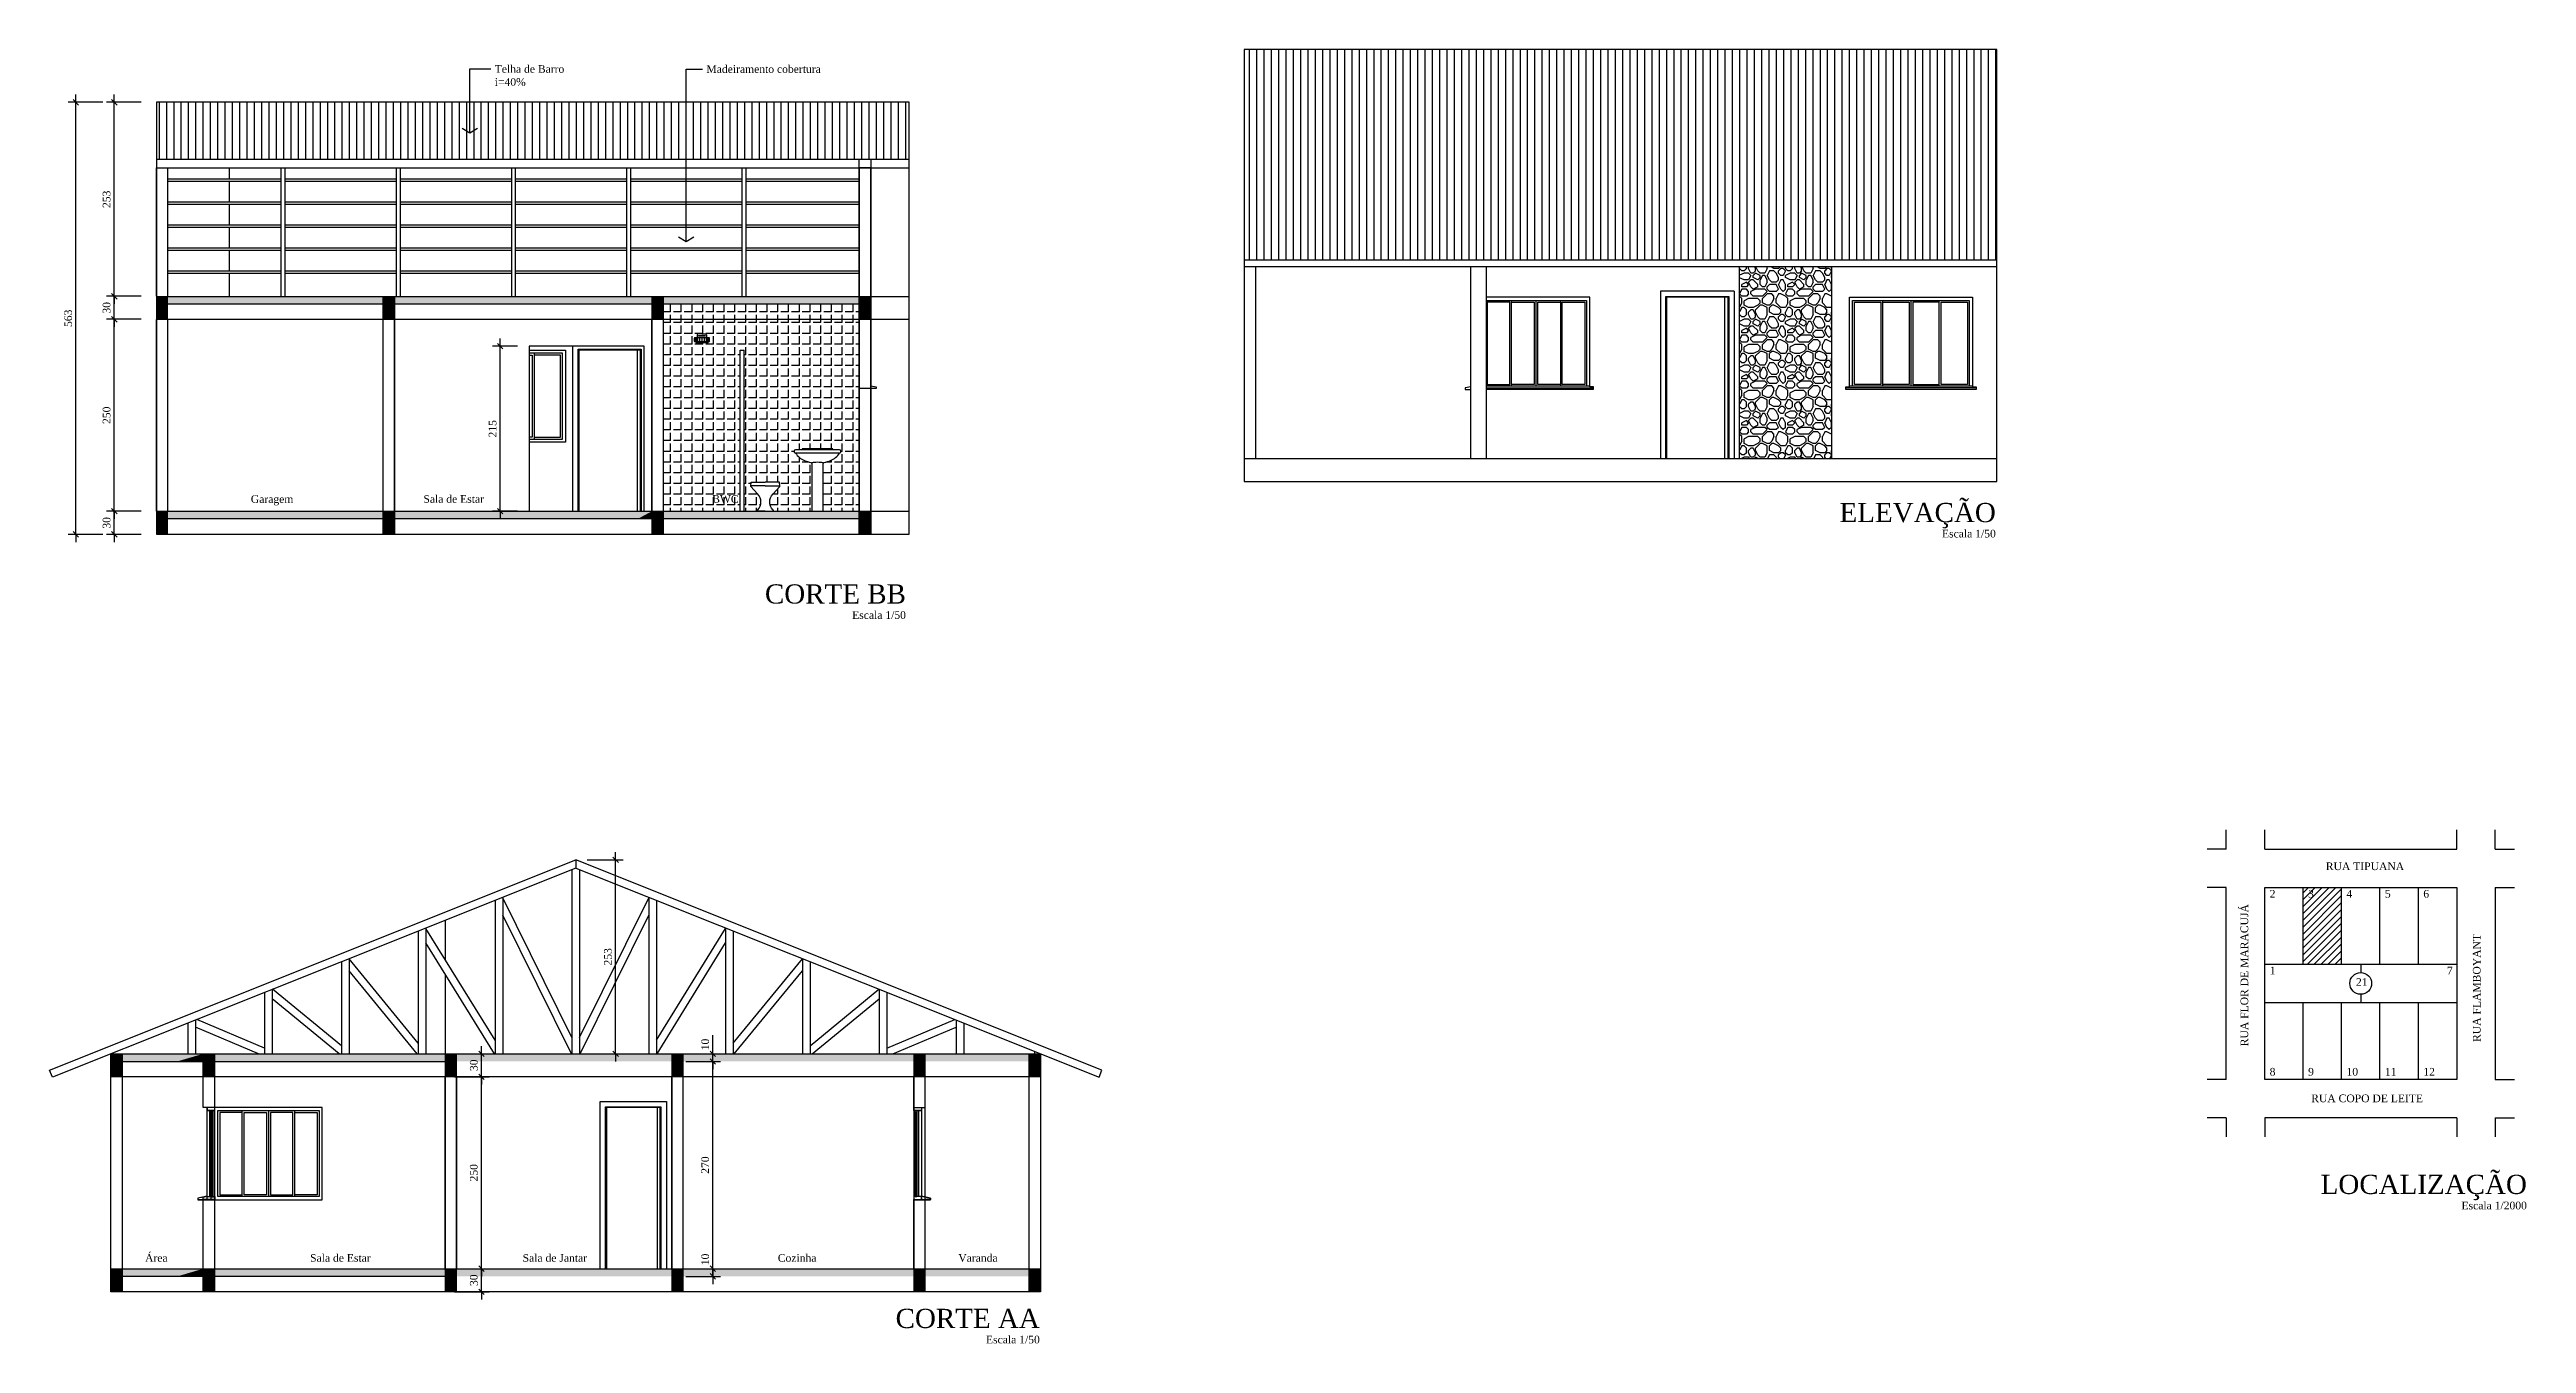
# Model space of a CAD drawing. Extents: x -3950 to 2084, y 1379 to 9369.
# Drawn here: x -3950 to -725, y 7683 to 9369 of the extents above; entities that cross this region are included whole.
import ezdxf
from ezdxf.enums import TextEntityAlignment as Align

# ---------------------------------------------------------------- set-up
doc = ezdxf.new("R2010")
doc.units = 0
doc.header["$LTSCALE"] = 35
doc.layers.get('0').update_dxf_attribs({"linetype": 'CONTINUOUS'})
doc.layers.get('DEFPOINTS').update_dxf_attribs({"linetype": 'CONTINUOUS'})
for name, color, linetype in [('COTA', 13, 'CONTINUOUS'), ('EQUIP', 7, 'CONTINUOUS'), ('EQUIP_I', 13, 'CONTINUOUS'), ('ESPEC', 2, 'CONTINUOUS'), ('ESQUADRIA', 2, 'CONTINUOUS'), ('ESTRUT', 12, 'CONTINUOUS'), ('LINVISTA', 13, 'CONTINUOUS'), ('PAREDE', 6, 'CONTINUOUS'), ('REG60-100', 7, 'CONTINUOUS')]:
    doc.layers.add(name, color=color, linetype=linetype)
doc.styles.add('REGUA200', font='times.ttf')
doc.styles.add('REGUA80', font='times.ttf')
doc.dimstyles.get("Standard").update_dxf_attribs({"dimscale": 5, "dimtxt": 2, "dimasz": 0.01, "dimexe": 2, "dimexo": 3, "dimgap": 0.98, "dimtad": 1, "dimrnd": 0.5, "dimdsep": 46, "dimlunit": 6, "dimtxsty": 'REGUA80', "dimcen": 4, "dimdle": 4, "dimclrt": 2, "dimaunit": 1, "dimadec": 0, "dimazin": 0, "dimtfac": 1, "dimtdec": 4, "dimtofl": 0, "dimtmove": 0, "dimatfit": 3, "dimfxl": 1, "dimtolj": 1, "dimtzin": 0, "dimarcsym": 0})
pattern_1 = [(90, (-6549.924, 4556.729), (-9.525, 6e-16), [])]

msp = doc.modelspace()

# ---------------------------------------------------------------- texts
at = {"layer": 'ESPEC', "style": 'REGUA80'}
for s, p in [('Telha de Barro', (-3370.173, 9343.588)), ('i=40%', (-3370.173, 9326.609)), ('Madeiramento cobertura', (-3094.591, 9343.512))]:
    msp.add_text(s, height=10, dxfattribs=at).set_placement(p, align=Align.MIDDLE_LEFT)
at = {"layer": 'REG60-100', "style": 'REGUA80'}
for s, p in [('Garagem', (-3687.697, 8778.352)), ('Sala de Estar', (-3463.029, 8778.463)), ('BWC', (-3087.119, 8778.463)), ('RUA TIPUANA', (-986.512, 8300.006)), ('2', (-1059.625, 8264.214)), ('3', (-1009.625, 8264.214)), ('4', (-959.625, 8264.214)), ('5', (-909.625, 8264.214)), ('6', (-859.625, 8264.214)), ('1', (-1059.625, 8164.214)), ('7', (-828.757, 8164.214)), ('8', (-1059.625, 8032.379)), ('9', (-1009.625, 8032.379)), ('10', (-959.625, 8032.379)), ('11', (-909.625, 8032.379)), ('12', (-859.625, 8032.379)), ('RUA COPO DE LEITE', (-1005.558, 7997.706)), ('Área', (-3825.336, 7789.833)), ('Sala de Estar', (-3610.488, 7789.833)), ('Sala de Jantar', (-3333.848, 7789.833)), ('Cozinha', (-3001.653, 7789.833)), ('Varanda', (-2766.675, 7789.833))]:
    msp.add_text(s, height=10, dxfattribs=at).set_placement(p)
for s, p in [('RUA FLOR DE MARACUJÁ', (-1087.592, 8070.602)), ('RUA FLAMBOYANT', (-785.109, 8076.195))]:
    msp.add_text(s, height=10, rotation=90, dxfattribs=at).set_placement(p)
at = {"layer": 'REG60-100', "color": 6, "style": 'REGUA80'}
msp.add_text('21', height=10, dxfattribs=at).set_placement((-947.312, 8149.29))

# ---------------------------------------------------------------- blocks, each defined once
blk = doc.blocks.new('TITUL3')
at = {"color": 6, "style": 'REGUA200', "width": 1.4}
blk.add_attdef('TITULO', text='', height=5, dxfattribs=at).set_placement((0, 0), align=Align.RIGHT)
at = {"color": 0, "style": 'REGUA80', "width": 1.4}
blk.add_attdef('ESCALA', text='', height=2, dxfattribs=at).set_placement((0, -4), align=Align.RIGHT)
blk = doc.blocks.new('COTATR')
at = {"color": 6}
blk.add_line((-71, -71), (71, 71), dxfattribs=at)
at = {"color": 0, "linetype": 'ByBlock'}
blk.add_line((0, 0), (200, 0), dxfattribs=at)
blk = doc.blocks.new('*D72')
at = {"color": 0, "linetype": 'ByBlock'}
for p, q in [((-3086.2, 7780.8), (-3086.2, 7805.1)), ((-3121.2, 7780.8), (-3076.2, 7780.8)), ((-3121.2, 7770.8), (-3076.2, 7770.8)), ((-3086.2, 7770.8), (-3086.2, 7780.7))]:
    blk.add_line(p, q, dxfattribs=at)
at = {"layer": 'DEFPOINTS', "color": 0, "linetype": 'ByBlock'}
for p in [(-3136.2, 7780.8), (-3136.2, 7770.8), (-3086.2, 7780.8)]:
    blk.add_point(p, dxfattribs=at)
at = {"color": 0, "linetype": 'ByBlock', "xscale": 0.05, "yscale": 0.05, "zscale": 0.05}
for p, rotation in [((-3086.2, 7780.8), 90), ((-3086.2, 7770.8), 270)]:
    blk.add_blockref('COTATR', p, dxfattribs=dict(at, rotation=rotation))
at = {"color": 2, "linetype": 'ByBlock', "insert": (-3096.2, 7792.9), "char_height": 10, "attachment_point": 5, "rotation": 90, "style": 'REGUA80'}
blk.add_mtext('\\A1;10', dxfattribs=at)
blk = doc.blocks.new('*D73')
at = {"color": 0, "linetype": 'ByBlock'}
for p, q in [((-3121.2, 8050.8), (-3076.2, 8050.8)), ((-3086.2, 7780.8), (-3086.2, 8050.7)), ((-3121.2, 7780.8), (-3076.2, 7780.8))]:
    blk.add_line(p, q, dxfattribs=at)
at = {"layer": 'DEFPOINTS', "color": 0, "linetype": 'ByBlock'}
for p in [(-3136.2, 8050.8), (-3086.2, 8050.8), (-3136.2, 7780.8)]:
    blk.add_point(p, dxfattribs=at)
at = {"color": 0, "linetype": 'ByBlock', "xscale": 0.05, "yscale": 0.05, "zscale": 0.05}
for p, rotation in [((-3086.2, 8050.8), 90), ((-3086.2, 7780.8), 270)]:
    blk.add_blockref('COTATR', p, dxfattribs=dict(at, rotation=rotation))
at = {"color": 2, "linetype": 'ByBlock', "insert": (-3096.2, 7915.8), "char_height": 10, "attachment_point": 5, "rotation": 90, "style": 'REGUA80'}
blk.add_mtext('\\A1;270', dxfattribs=at)
blk = doc.blocks.new('*D74')
at = {"color": 0, "linetype": 'ByBlock'}
for p, q in [((-3086.2, 8060.8), (-3086.2, 8085.1)), ((-3121.2, 8060.8), (-3076.2, 8060.8)), ((-3121.2, 8050.8), (-3076.2, 8050.8)), ((-3086.2, 8050.8), (-3086.2, 8060.7))]:
    blk.add_line(p, q, dxfattribs=at)
at = {"layer": 'DEFPOINTS', "color": 0, "linetype": 'ByBlock'}
for p in [(-3136.2, 8060.8), (-3136.2, 8050.8), (-3086.2, 8060.8)]:
    blk.add_point(p, dxfattribs=at)
at = {"color": 0, "linetype": 'ByBlock', "xscale": 0.05, "yscale": 0.05, "zscale": 0.05}
for p, rotation in [((-3086.2, 8060.8), 90), ((-3086.2, 8050.8), 270)]:
    blk.add_blockref('COTATR', p, dxfattribs=dict(at, rotation=rotation))
at = {"color": 2, "linetype": 'ByBlock', "insert": (-3096.2, 8072.9), "char_height": 10, "attachment_point": 5, "rotation": 90, "style": 'REGUA80'}
blk.add_mtext('\\A1;10', dxfattribs=at)
blk = doc.blocks.new('*D75')
at = {"color": 0, "linetype": 'ByBlock'}
for p, q in [((-3422.4, 7780.8), (-3377.4, 7780.8)), ((-3387.4, 7750.8), (-3387.4, 7780.7)), ((-3422.4, 7750.8), (-3377.4, 7750.8))]:
    blk.add_line(p, q, dxfattribs=at)
at = {"layer": 'DEFPOINTS', "color": 0, "linetype": 'ByBlock'}
for p in [(-3437.4, 7780.8), (-3387.4, 7780.8), (-3437.4, 7750.8)]:
    blk.add_point(p, dxfattribs=at)
at = {"color": 0, "linetype": 'ByBlock', "xscale": 0.05, "yscale": 0.05, "zscale": 0.05}
for p, rotation in [((-3387.4, 7780.8), 90), ((-3387.4, 7750.8), 270)]:
    blk.add_blockref('COTATR', p, dxfattribs=dict(at, rotation=rotation))
at = {"color": 2, "linetype": 'ByBlock', "insert": (-3397.4, 7765.8), "char_height": 10, "attachment_point": 5, "rotation": 90, "style": 'REGUA80'}
blk.add_mtext('\\A1;30', dxfattribs=at)
blk = doc.blocks.new('*D76')
at = {"color": 0, "linetype": 'ByBlock'}
for p, q in [((-3422.4, 8030.8), (-3377.4, 8030.8)), ((-3387.4, 7780.8), (-3387.4, 8030.7)), ((-3422.4, 7780.8), (-3377.4, 7780.8))]:
    blk.add_line(p, q, dxfattribs=at)
at = {"layer": 'DEFPOINTS', "color": 0, "linetype": 'ByBlock'}
for p in [(-3437.4, 8030.8), (-3387.4, 8030.8), (-3437.4, 7780.8)]:
    blk.add_point(p, dxfattribs=at)
at = {"color": 0, "linetype": 'ByBlock', "xscale": 0.05, "yscale": 0.05, "zscale": 0.05}
for p, rotation in [((-3387.4, 8030.8), 90), ((-3387.4, 7780.8), 270)]:
    blk.add_blockref('COTATR', p, dxfattribs=dict(at, rotation=rotation))
at = {"color": 2, "linetype": 'ByBlock', "insert": (-3397.4, 7905.8), "char_height": 10, "attachment_point": 5, "rotation": 90, "style": 'REGUA80'}
blk.add_mtext('\\A1;250', dxfattribs=at)
blk = doc.blocks.new('*D77')
at = {"color": 0, "linetype": 'ByBlock'}
for p, q in [((-3422.4, 8060.8), (-3377.4, 8060.8)), ((-3422.4, 8030.8), (-3377.4, 8030.8)), ((-3387.4, 8030.8), (-3387.4, 8060.7))]:
    blk.add_line(p, q, dxfattribs=at)
at = {"layer": 'DEFPOINTS', "color": 0, "linetype": 'ByBlock'}
for p in [(-3437.4, 8060.8), (-3437.4, 8030.8), (-3387.4, 8060.8)]:
    blk.add_point(p, dxfattribs=at)
at = {"color": 0, "linetype": 'ByBlock', "xscale": 0.05, "yscale": 0.05, "zscale": 0.05}
for p, rotation in [((-3387.4, 8060.8), 90), ((-3387.4, 8030.8), 270)]:
    blk.add_blockref('COTATR', p, dxfattribs=dict(at, rotation=rotation))
at = {"color": 2, "linetype": 'ByBlock', "insert": (-3397.4, 8045.8), "char_height": 10, "attachment_point": 5, "rotation": 90, "style": 'REGUA80'}
blk.add_mtext('\\A1;30', dxfattribs=at)
blk = doc.blocks.new('*D78')
at = {"color": 0, "linetype": 'ByBlock'}
for p, q in [((-3249.7, 8313.5), (-3202.8, 8313.5)), ((-3212.8, 8060.7), (-3212.8, 8313.5)), ((-3249.8, 8060.7), (-3202.8, 8060.7))]:
    blk.add_line(p, q, dxfattribs=at)
at = {"layer": 'DEFPOINTS', "color": 0, "linetype": 'ByBlock'}
for p in [(-3264.7, 8313.5), (-3212.8, 8313.5), (-3264.8, 8060.7)]:
    blk.add_point(p, dxfattribs=at)
at = {"color": 0, "linetype": 'ByBlock', "xscale": 0.05, "yscale": 0.05, "zscale": 0.05}
for p, rotation in [((-3212.8, 8313.5), 90), ((-3212.8, 8060.7), 270)]:
    blk.add_blockref('COTATR', p, dxfattribs=dict(at, rotation=rotation))
at = {"color": 2, "linetype": 'ByBlock', "insert": (-3222.8, 8187.1), "char_height": 10, "attachment_point": 5, "rotation": 90, "style": 'REGUA80'}
blk.add_mtext('\\A1;253', dxfattribs=at)
blk = doc.blocks.new('*D64')
at = {"color": 0, "linetype": 'ByBlock'}
for p, q in [((-3830.4, 8767.5), (-3875.4, 8767.5)), ((-3865.4, 8737.5), (-3865.4, 8767.4)), ((-3830.4, 8737.4), (-3875.4, 8737.4))]:
    blk.add_line(p, q, dxfattribs=at)
at = {"layer": 'DEFPOINTS', "color": 0, "linetype": 'ByBlock'}
for p in [(-3865.4, 8767.5), (-3815.4, 8767.5), (-3815.4, 8737.4)]:
    blk.add_point(p, dxfattribs=at)
at = {"color": 0, "linetype": 'ByBlock', "xscale": 0.05, "yscale": 0.05, "zscale": 0.05}
for p, rotation in [((-3865.4, 8767.5), 90), ((-3865.4, 8737.4), 270)]:
    blk.add_blockref('COTATR', p, dxfattribs=dict(at, rotation=rotation))
at = {"color": 2, "linetype": 'ByBlock', "insert": (-3875.4, 8752.4), "char_height": 10, "attachment_point": 5, "rotation": 90, "style": 'REGUA80'}
blk.add_mtext('\\A1;30', dxfattribs=at)
blk = doc.blocks.new('*D65')
at = {"color": 0, "linetype": 'ByBlock'}
for p, q in [((-3830.4, 9017.5), (-3875.4, 9017.5)), ((-3865.4, 8767.5), (-3865.4, 9017.4)), ((-3830.4, 8767.5), (-3875.4, 8767.5))]:
    blk.add_line(p, q, dxfattribs=at)
at = {"layer": 'DEFPOINTS', "color": 0, "linetype": 'ByBlock'}
for p in [(-3865.4, 9017.5), (-3815.4, 9017.5), (-3815.4, 8767.5)]:
    blk.add_point(p, dxfattribs=at)
at = {"color": 0, "linetype": 'ByBlock', "xscale": 0.05, "yscale": 0.05, "zscale": 0.05}
for p, rotation in [((-3865.4, 9017.5), 90), ((-3865.4, 8767.5), 270)]:
    blk.add_blockref('COTATR', p, dxfattribs=dict(at, rotation=rotation))
at = {"color": 2, "linetype": 'ByBlock', "insert": (-3875.4, 8892.5), "char_height": 10, "attachment_point": 5, "rotation": 90, "style": 'REGUA80'}
blk.add_mtext('\\A1;250', dxfattribs=at)
blk = doc.blocks.new('*D66')
at = {"color": 0, "linetype": 'ByBlock'}
for p, q in [((-3830.4, 9047.5), (-3875.4, 9047.5)), ((-3865.4, 9017.5), (-3865.4, 9047.4)), ((-3830.4, 9017.5), (-3875.4, 9017.5))]:
    blk.add_line(p, q, dxfattribs=at)
at = {"layer": 'DEFPOINTS', "color": 0, "linetype": 'ByBlock'}
for p in [(-3865.4, 9047.5), (-3815.4, 9047.5), (-3815.4, 9017.5)]:
    blk.add_point(p, dxfattribs=at)
at = {"color": 0, "linetype": 'ByBlock', "xscale": 0.05, "yscale": 0.05, "zscale": 0.05}
for p, rotation in [((-3865.4, 9047.5), 90), ((-3865.4, 9017.5), 270)]:
    blk.add_blockref('COTATR', p, dxfattribs=dict(at, rotation=rotation))
at = {"color": 2, "linetype": 'ByBlock', "insert": (-3875.4, 9032.5), "char_height": 10, "attachment_point": 5, "rotation": 90, "style": 'REGUA80'}
blk.add_mtext('\\A1;30', dxfattribs=at)
blk = doc.blocks.new('*D67')
at = {"color": 0, "linetype": 'ByBlock'}
for p, q in [((-3830.4, 9300.2), (-3875.4, 9300.2)), ((-3865.4, 9047.5), (-3865.4, 9300.2)), ((-3830.4, 9047.5), (-3875.4, 9047.5))]:
    blk.add_line(p, q, dxfattribs=at)
at = {"layer": 'DEFPOINTS', "color": 0, "linetype": 'ByBlock'}
for p in [(-3865.4, 9300.2), (-3815.4, 9300.2), (-3815.4, 9047.5)]:
    blk.add_point(p, dxfattribs=at)
at = {"color": 0, "linetype": 'ByBlock', "xscale": 0.05, "yscale": 0.05, "zscale": 0.05}
for p, rotation in [((-3865.4, 9300.2), 90), ((-3865.4, 9047.5), 270)]:
    blk.add_blockref('COTATR', p, dxfattribs=dict(at, rotation=rotation))
at = {"color": 2, "linetype": 'ByBlock', "insert": (-3875.4, 9173.8), "char_height": 10, "attachment_point": 5, "rotation": 90, "style": 'REGUA80'}
blk.add_mtext('\\A1;253', dxfattribs=at)
blk = doc.blocks.new('*D68')
at = {"color": 0, "linetype": 'ByBlock'}
for p, q in [((-3880.4, 9300.2), (-3925.4, 9300.2)), ((-3915.4, 8737.5), (-3915.4, 9300.2)), ((-3880.4, 8737.4), (-3925.4, 8737.4))]:
    blk.add_line(p, q, dxfattribs=at)
at = {"layer": 'DEFPOINTS', "color": 0, "linetype": 'ByBlock'}
for p in [(-3915.4, 9300.2), (-3865.4, 9300.2), (-3865.4, 8737.4)]:
    blk.add_point(p, dxfattribs=at)
at = {"color": 0, "linetype": 'ByBlock', "xscale": 0.05, "yscale": 0.05, "zscale": 0.05}
for p, rotation in [((-3915.4, 9300.2), 90), ((-3915.4, 8737.4), 270)]:
    blk.add_blockref('COTATR', p, dxfattribs=dict(at, rotation=rotation))
at = {"color": 2, "linetype": 'ByBlock', "insert": (-3925.4, 9018.8), "char_height": 10, "attachment_point": 5, "rotation": 90, "style": 'REGUA80'}
blk.add_mtext('\\A1;563', dxfattribs=at)
blk = doc.blocks.new('*D69')
at = {"color": 0, "linetype": 'ByBlock'}
for p, q in [((-3340.5, 8982.4), (-3373, 8982.4)), ((-3363, 8767.5), (-3363, 8982.4)), ((-3340.5, 8767.5), (-3373, 8767.5))]:
    blk.add_line(p, q, dxfattribs=at)
at = {"layer": 'DEFPOINTS', "color": 0, "linetype": 'ByBlock'}
for p in [(-3363, 8982.4), (-3325.5, 8982.4), (-3325.5, 8767.5)]:
    blk.add_point(p, dxfattribs=at)
at = {"color": 0, "linetype": 'ByBlock', "xscale": 0.05, "yscale": 0.05, "zscale": 0.05}
for p, rotation in [((-3363, 8982.4), 90), ((-3363, 8767.5), 270)]:
    blk.add_blockref('COTATR', p, dxfattribs=dict(at, rotation=rotation))
at = {"color": 2, "linetype": 'ByBlock', "insert": (-3372.9, 8874.9), "char_height": 10, "attachment_point": 5, "rotation": 90, "style": 'REGUA80'}
blk.add_mtext('\\A1;215', dxfattribs=at)
blk = doc.blocks.new('SAL3C3F2')
at = {"layer": 'EQUIP', "color": 0, "linetype": 'ByBlock'}
blk.add_lwpolyline([(0, -0.1), (7, -0.1, 0.414214), (7.5, 0.4), (7.5, 63, -0.001012), (7.7, 63, 0.278163), (8.2, 63.1), (8.2, 63.2, -0.198576), (8.8, 63.6, 0.069944), (17, 66, 0.067017), (23.5, 70, 0.054509), (28.8, 75.7, -0.104847), (29.2, 76, 0.772082), (28.8, 79.9, 0.036547), (28.6, 79.9), (20.9, 79.9, -0.326541), (20.2, 80.3), (20.1, 80.9, 0.310221), (19.6, 81.4), (0, 81.4), (-19.6, 81.4, 0.310221), (-20.1, 80.9), (-20.2, 80.3, -0.326541), (-20.9, 79.9), (-28.6, 79.9, 0.036547), (-28.8, 79.9, 0.772082), (-29.2, 76, -0.104847), (-28.8, 75.7, 0.054509), (-23.5, 70, 0.067017), (-17, 66, 0.069944), (-8.8, 63.6, -0.198576), (-8.2, 63.2), (-8.2, 63.1, 0.278163), (-7.7, 63, -0.001012), (-7.5, 63), (-7.5, 0.4, 0.414214), (-7, -0.1)], format="xyb", close=True, dxfattribs=at)
at = {"layer": 'EQUIP_I'}
for points in [[(-29.2, 76, 0.064534), (-28.7, 75.9, 0.046224), (-28.7, 75.9), (0, 75.9), (28.7, 75.9, 0.046224), (28.7, 75.9, 0.064534), (29.2, 76, 0.064534)], [(7.5, 63, 0.037131), (0.1, 63.7), (-0.2, 63.7, 0.036534), (-7.5, 63, 0.037602)]]:
    blk.add_lwpolyline(points, format="xyb", dxfattribs=at)
blk.add_lwpolyline([(20.9, 79.9), (0, 79.9), (-20.9, 79.9)], dxfattribs=at)
blk = doc.blocks.new('SAP9F__2')
at = {"layer": 'EQUIP', "color": 0, "linetype": 'ByBlock'}
for points in [[(0, 0), (-10.2, 0), (-10.2, 0, -0.610029), (-10.6, 0.8), (-10.2, 1.5, -0.035601), (-9.8, 1.9, 0.406195), (-10, 22.5), (-18.7, 32.3, -0.153597), (-18.9, 33.3), (-18.6, 37.4, -0.389559), (-17.9, 38), (0, 38)], [(0, 0), (10.2, 0), (10.2, 0, 0.610029), (10.6, 0.8), (10.2, 1.5, 0.035601), (9.8, 1.9, -0.406195), (10, 22.5), (18.7, 32.3, 0.153597), (18.9, 33.3), (18.6, 37.4, 0.389559), (17.9, 38), (0, 38)]]:
    blk.add_lwpolyline(points, format="xyb", dxfattribs=at)
at = {"layer": 'EQUIP_I'}
for q in [(-18.9, 33.3), (18.9, 33.3)]:
    blk.add_line((0, 33.3), q, dxfattribs=at)
blk = doc.blocks.new('INDSETA')
at = {"color": 4, "linetype": 'ByBlock'}
for p, q in [((1.24, 2), (0, 0)), ((0, 0), (1.24, -2))]:
    blk.add_line(p, q, dxfattribs=at)

# ---------------------------------------------------------------- dimensions: what is measured, and where the dimension line sits
at = {"layer": 'COTA'}
for base, p1, p2, picture, middle in [((-3915.377, 9300.204), (-3865.377, 8737.433), (-3865.377, 9300.204), '*D68', (-3925.364, 9018.819)), ((-3865.377, 9047.467), (-3815.377, 9017.467), (-3815.377, 9047.467), '*D66', (-3875.364, 9032.467)), ((-3865.377, 9017.467), (-3815.377, 8767.467), (-3815.377, 9017.467), '*D65', (-3875.364, 8892.467)), ((-3362.95, 8982.428), (-3325.531, 8767.459), (-3325.531, 8982.428), '*D69', (-3372.937, 8874.944)), ((-3865.377, 8767.467), (-3815.377, 8737.433), (-3815.377, 8767.467), '*D64', (-3875.364, 8752.45)), ((-3212.793, 8313.522), (-3264.773, 8060.691), (-3264.708, 8313.522), '*D78', (-3222.779, 8187.106)), ((-3387.417, 8060.751), (-3437.417, 8030.751), (-3437.417, 8060.751), '*D77', (-3397.404, 8045.751)), ((-3086.203, 8060.751), (-3136.203, 8050.751), (-3136.203, 8060.751), '*D74', (-3096.189, 8072.937)), ((-3387.417, 8030.751), (-3437.417, 7780.751), (-3437.417, 8030.751), '*D76', (-3397.404, 7905.751)), ((-3086.203, 8050.751), (-3136.203, 7780.751), (-3136.203, 8050.751), '*D73', (-3096.203, 7915.751)), ((-3086.203, 7780.751), (-3136.203, 7770.751), (-3136.203, 7780.751), '*D72', (-3096.189, 7792.937)), ((-3387.417, 7780.751), (-3437.417, 7750.751), (-3437.417, 7780.751), '*D75', (-3397.404, 7765.751))]:
    dim = msp.add_linear_dim(base=base, p1=p1, p2=p2, angle=90, dimstyle='Standard', override={"dimblk": 'COTATR'}, dxfattribs=at)
    dim.commit()
    dim.dimension.update_dxf_attribs({"geometry": picture, "text_midpoint": middle})
dim = msp.add_linear_dim(base=(-3865.377, 9300.204), p1=(-3815.377, 9047.467), p2=(-3815.377, 9300.204), angle=90, text='253', dimstyle='Standard', override={"dimblk": 'COTATR'}, dxfattribs=at)
dim.commit()
dim.dimension.update_dxf_attribs({"geometry": '*D67', "text_midpoint": (-3875.364, 9173.836)})

# ---------------------------------------------------------------- hatches: boundary and pattern name
at = {"layer": 'LINVISTA'}
h = msp.add_hatch(dxfattribs=at)
h.set_pattern_fill('LINE', color=256, scale=3, angle=90, style=0)
h.set_pattern_definition(pattern_1)
h.paths.add_polyline_path([(-1414.72, 9094.939), (-1414.72, 9368.956), (-2394.661, 9368.956), (-2394.661, 9094.939)])
h = msp.add_hatch(dxfattribs=at)
h.set_pattern_fill('LINE', color=256, scale=3, angle=90, style=0)
h.set_pattern_definition(pattern_1)
h.paths.add_polyline_path([(-2830.513, 9225.571), (-2830.513, 9300.204), (-3810.529, 9300.204), (-3810.529, 9225.571)])
h = msp.add_hatch(dxfattribs=at)
h.set_pattern_fill('AGREGADO', color=256, scale=60, angle=90, style=0)
h.set_pattern_definition([(90, (-6549.924, 4556.73), (-60, 60), [6, -9, 3, -9, 3, -30]), (90, (-6555.924, 4586.73), (-60, 60), [3, -57]), (90, (-6558.924, 4568.73), (-60, 60), [3, -6, 3, -48]), (90, (-6561.924, 4598.73), (-60, 60), [6, -54]), (90, (-6564.924, 4604.73), (-60, 60), [3, -57]), (90, (-6570.924, 4586.73), (-60, 60), [6, -54]), (90, (-6573.924, 4556.73), (-60, 60), [3, -6, 3, -15, 9, -24]), (90, (-6579.924, 4598.73), (-60, 60), [6, -54]), (90, (-6582.924, 4562.73), (-60, 60), [6, -3, 3, -24, 3, -21]), (90, (-6585.924, 4559.73), (-60, 60), [3, -57]), (90, (-6588.924, 4580.73), (-60, 60), [3, -3, 3, -51]), (90, (-6591.924, 4571.73), (-60, 60), [3, -57]), (90, (-6594.924, 4610.73), (-60, 60), [3, -57]), (90, (-6597.924, 4583.73), (-60, 60), [3, -24, 3, -30]), (90, (-6600.924, 4583.73), (-60, 60), [6, -54]), (90, (-6603.924, 4595.73), (-60, 60), [6, -54]), (90, (-6606.924, 4559.73), (-60, 60), [3, -36, 6, -15]), (180, (-6576.924, 4556.73), (-60, -60), [12, -12, 6, -30]), (180, (-6576.924, 4559.73), (-60, -60), [3, -21, 6, -30]), (180, (-6561.924, 4562.73), (-60, -60), [9, -51]), (180, (-6561.924, 4565.73), (-60, -60), [6, -54]), (180, (-6552.924, 4568.73), (-60, -60), [3, -36, 3, -3, 6, -9]), (180, (-6552.924, 4574.73), (-60, -60), [3, -21, 3, -33]), (180, (-6576.924, 4577.73), (-60, -60), [6, -9, 3, -3, 6, -33]), (180, (-6564.924, 4580.73), (-60, -60), [6, -33, 3, -18]), (180, (-6552.924, 4583.73), (-60, -60), [3, -3, 6, -48]), (180, (-6591.924, 4589.73), (-60, -60), [3, -57]), (180, (-6591.924, 4592.73), (-60, -60), [6, -6, 3, -3, 6, -36]), (180, (-6564.924, 4595.73), (-60, -60), [3, -3, 3, -6, 3, -42]), (180, (-6585.924, 4604.73), (-60, -60), [12, -48]), (180, (-6579.924, 4607.73), (-60, -60), [12, -9, 6, -33]), (180, (-6555.924, 4610.73), (-60, -60), [3, -9, 6, -42]), (180, (-6561.924, 4613.73), (-60, -60), [9, -51]), (135, (-6549.924, 4580.73), (-60, 7e-15), [4.2426, -80.6102]), (135, (-6552.924, 4613.73), (-60, 7e-15), [4.2426, -72.12501, 4.2426, -4.2426]), (135, (-6555.924, 4574.73), (-60, 7e-15), [4.2426, -33.9408, 4.2426, -42.42681]), (135, (-6555.924, 4589.73), (-60, 7e-15), [4.2426, -67.88241, 4.2426, -8.4852]), (135, (-6555.924, 4592.73), (-60, 7e-15), [8.4852, -33.9408, 8.4852, -33.94161]), (135, (-6561.924, 4577.73), (-60, 7e-15), [4.242, -38.184, 4.242, -4.242, 4.242, -29.70081]), (135, (-6564.924, 4607.73), (-60, 7e-15), [4.2426, -4.2426, 4.2426, -72.12501]), (135, (-6567.924, 4565.73), (-60, 7e-15), [4.2426, -50.9112, 4.2426, -25.45641]), (135, (-6573.924, 4613.73), (-60, 7e-15), [4.242, -4.242, 4.242, -16.9704, 4.242, -50.91441]), (135, (-6582.924, 4577.73), (-60, 7e-15), [4.2426, -80.6102]), (135, (-6585.924, 4562.73), (-60, 7e-15), [8.48526, -76.36755]), (135, (-6591.924, 4556.73), (-60, 7e-15), [4.2426, -4.2426, 4.2426, -72.12501]), (135, (-6600.924, 4589.73), (-60, 7e-15), [4.2426, -80.6102]), (135, (-6606.924, 4607.73), (-60, 7e-15), [4.2426, -80.6102]), (225, (-6555.924, 4583.73), (-60, 7e-15), [4.2426, -80.6102]), (225, (-6555.924, 4586.73), (-60, 7e-15), [4.2426, -80.6102]), (225, (-6558.924, 4568.73), (-60, 7e-15), [4.2426, -16.9704, 8.4852, -55.15461]), (225, (-6558.924, 4556.73), (-60, 7e-15), [4.2426, -80.6102]), (225, (-6567.924, 4595.73), (-60, 7e-15), [4.2426, -33.94112, 4.2426, -42.4265]), (225, (-6567.924, 4598.73), (-60, 7e-15), [4.242, -25.458, 4.242, -25.452, 4.242, -21.21681]), (225, (-6570.924, 4562.73), (-60, 7e-15), [4.2426, -80.6102]), (225, (-6573.924, 4610.73), (-60, 7e-15), [8.484, -21.213, 4.242, -4.242, 4.242, -42.42981]), (225, (-6582.924, 4571.73), (-60, 7e-15), [4.2426, -80.6102]), (225, (-6582.924, 4595.73), (-60, 7e-15), [8.48526, -76.36755]), (225, (-6582.924, 4598.73), (-60, 7e-15), [4.2426, -80.6102]), (225, (-6588.924, 4580.73), (-60, 7e-15), [4.2426, -80.6102]), (225, (-6597.924, 4562.73), (-60, 7e-15), [4.2426, -80.6102]), (225, (-6597.924, 4610.73), (-60, 7e-15), [4.2426, -80.6102]), (116.56505, (-6549.924, 4562.73), (-2e-08, 60), [6.708, -127.4561]), (116.56505, (-6555.924, 4556.73), (-2e-08, 60), [6.708, -127.4561]), (116.56505, (-6558.924, 4556.73), (-2e-08, 60), [6.708, -127.4561]), (116.56505, (-6558.924, 4571.73), (-2e-08, 60), [6.708, -127.4561]), (116.56505, (-6570.924, 4568.73), (-2e-08, 60), [6.708, -127.4561]), (116.56505, (-6573.924, 4568.73), (-2e-08, 60), [6.708, -127.4561]), (116.56505, (-6585.924, 4580.73), (-2e-08, 60), [6.708, -127.4561]), (116.56505, (-6588.924, 4583.73), (-2e-08, 60), [6.708, -127.4561]), (116.56505, (-6594.924, 4559.73), (-2e-08, 60), [6.708, -127.4561]), (116.56505, (-6594.924, 4577.73), (-2e-08, 60), [6.708, -127.4561]), (153.43495, (-6549.924, 4607.73), (-60, 3e-09), [6.708, -127.4561]), (153.43495, (-6558.924, 4592.73), (-60, 3e-09), [6.708, -127.4561]), (153.43495, (-6564.924, 4583.73), (-60, 3e-09), [6.708, -127.4561]), (153.43495, (-6573.924, 4592.73), (-60, 3e-09), [6.708, -127.4561]), (153.43495, (-6573.924, 4595.73), (-60, 3e-09), [6.708, -127.4561]), (153.43495, (-6582.924, 4574.73), (-60, 3e-09), [6.708, -127.4561]), (153.43495, (-6585.924, 4568.73), (-60, 3e-09), [6.708, -127.4561]), (153.43495, (-6597.924, 4592.73), (-60, 3e-09), [6.708, -127.4561]), (153.43495, (-6603.924, 4568.73), (-60, 3e-09), [6.708, -127.4561]), (206.56505, (-6585.924, 4559.73), (-60, -2e-08), [6.708, -127.4561]), (206.56505, (-6585.924, 4595.73), (-60, -2e-08), [6.708, -127.4561]), (206.56505, (-6588.924, 4556.73), (-60, -2e-08), [6.708, -127.4561]), (206.56505, (-6597.924, 4604.73), (-60, -2e-08), [6.708, -127.4561]), (206.56505, (-6600.924, 4565.73), (-60, -2e-08), [6.708, -127.4561]), (206.56505, (-6603.924, 4577.73), (-60, -2e-08), [6.708, -127.4561]), (243.43495, (-6549.924, 4580.73), (-2e-08, -60), [6.708, -127.4561]), (243.43495, (-6555.924, 4568.73), (-2e-08, -60), [6.708, -127.4561]), (243.43495, (-6558.924, 4610.73), (-2e-08, -60), [6.708, -127.4561]), (243.43495, (-6564.924, 4604.73), (-2e-08, -60), [6.708, -127.4561]), (243.43495, (-6570.924, 4580.73), (-2e-08, -60), [6.708, -127.4561]), (243.43495, (-6573.924, 4565.73), (-2e-08, -60), [6.708, -127.4561]), (243.43495, (-6573.924, 4583.73), (-2e-08, -60), [6.708, -127.4561]), (243.43495, (-6579.924, 4574.73), (-2e-08, -60), [6.708, -127.4561]), (243.43495, (-6594.924, 4574.73), (-2e-08, -60), [6.708, -127.4561]), (243.43495, (-6606.924, 4556.73), (-2e-08, -60), [6.708, -127.4561]), (243.43495, (-6606.924, 4592.73), (-2e-08, -60), [6.708, -127.4561]), (243.43495, (-6606.924, 4598.73), (-2e-08, -60), [6.708, -127.4561])])
h.paths.add_polyline_path([(-1749.706, 8836.138), (-1629.668, 8836.138), (-1629.668, 9085.649), (-1749.706, 9085.649)])
h = msp.add_hatch(dxfattribs=at)
h.set_pattern_fill('ANGLE', color=256, scale=2, angle=90, style=0)
h.set_pattern_definition([(90, (-6549.924, 4556.73), (-13.97, 9e-16), [10.16, -3.81]), (180, (-6549.924, 4556.73), (-2e-15, -13.97), [10.16, -3.81])])
h.paths.add_polyline_path([(-2895.594, 9037.418), (-3150.54, 9037.418), (-3150.54, 9017.467), (-3150.51, 9017.467), (-3150.51, 9017.447), (-2895.594, 9017.447)])
h.paths.add_polyline_path([(-2895.594, 9017.447), (-3150.51, 9017.447), (-3150.51, 8767.467), (-3050.51, 8767.467), (-3050.51, 8977.467), (-3045.51, 8977.467), (-3045.51, 8767.467), (-3028.161, 8767.467, -0.61002942), (-3028.568, 8768.258), (-3027.919, 8769.167, 0.41149087), (-3027.919, 8789.967), (-3036.619, 8799.767, -0.15359653), (-3036.819, 8800.767), (-3036.473, 8804.826, -0.38955946), (-3035.776, 8805.467), (-3017.919, 8805.467), (-3000.062, 8805.467, -0.38955946), (-2999.364, 8804.826), (-2999.019, 8800.767, -0.15359653), (-2999.219, 8799.767), (-3007.919, 8789.967, 0.41149087), (-3007.919, 8769.167), (-3007.269, 8768.258, -0.61002942), (-3007.676, 8767.467), (-2956.958, 8767.467, -0.41421356), (-2957.458, 8767.967), (-2957.458, 8830.552, 0.00090526), (-2957.637, 8830.521, -0.30257163), (-2958.127, 8830.723), (-2958.184, 8830.804, 0.18618737), (-2958.758, 8831.167, -0.06994368), (-2966.958, 8833.567, -0.06701711), (-2973.458, 8837.567, -0.05476009), (-2978.78, 8843.246, 0.09819587), (-2979.177, 8843.592, -0.77208197), (-2978.735, 8847.458, -0.03654737), (-2978.599, 8847.467), (-2970.756, 8847.467, 0.30277564), (-2970.208, 8847.867), (-2970.058, 8848.467, -0.38660687), (-2969.33, 8848.967), (-2949.958, 8848.967), (-2930.587, 8848.967, -0.38660687), (-2929.858, 8848.467), (-2929.708, 8847.867, 0.30277564), (-2929.161, 8847.467), (-2921.318, 8847.467, -0.03654737), (-2921.182, 8847.458, -0.77208197), (-2920.74, 8843.592, 0.09819587), (-2921.137, 8843.246, -0.05476009), (-2926.458, 8837.567, -0.06701711), (-2932.958, 8833.567, -0.06994368), (-2941.158, 8831.167, 0.18618737), (-2941.732, 8830.804), (-2941.79, 8830.723, -0.30257163), (-2942.28, 8830.521, 0.00090526), (-2942.458, 8830.552), (-2942.458, 8767.967, -0.41421356), (-2942.958, 8767.467), (-2895.594, 8767.467)])
h.paths.add_polyline_path([(-3090.51, 8992.467), (-3090.51, 8989.467, -0.41421356), (-3091.51, 8988.467), (-3092.51, 8988.467), (-3092.51, 8987.467), (-3108.51, 8987.467), (-3108.51, 8988.467), (-3109.51, 8988.467, -0.41421356), (-3110.51, 8989.467), (-3110.51, 8992.467, -0.41421356), (-3109.51, 8993.467), (-3106.51, 8993.467), (-3106.51, 8997.467, -0.41421356), (-3105.51, 8998.467), (-3100.51, 8998.467), (-3095.51, 8998.467, -0.41421356), (-3094.51, 8997.467), (-3094.51, 8993.467), (-3091.51, 8993.467, -0.41421356)], flags=16)
h.paths.add_polyline_path([(-3096.271, 8995.634), (-3104.748, 8995.634), (-3104.748, 8996.557), (-3096.271, 8996.557)], flags=0)
h.paths.add_polyline_path([(-3089.43, 8775.683), (-3051.441, 8775.683), (-3051.441, 8791.018), (-3089.43, 8791.018)], flags=24)
at = {"layer": 'REG60-100'}
h = msp.add_hatch(dxfattribs=at)
h.set_pattern_fill('ANSI31', color=256, scale=2, style=0)
h.set_pattern_definition([(45, (-1285.0255, -1391.6614), (-4.490128, 4.490128), [])])
h.paths.add_polyline_path([(-966.087, 8277.462), (-1016.087, 8277.462), (-1016.087, 8177.462), (-966.087, 8177.462)])
h.paths.add_polyline_path([(-1011.564, 8261.503), (-999.084, 8261.503), (-999.084, 8276.73), (-1011.564, 8276.73)], flags=24)

# ---------------------------------------------------------------- linework, layer by layer
for p, q in [((-3108.51, 8988.467), (-3108.51, 8987.467)), ((-3108.51, 8987.467), (-3092.51, 8987.467)), ((-3092.51, 8988.467), (-3092.51, 8987.467)), ((-1116.087, 8327.462), (-1116.087, 8352.462)), ((-1066.087, 8327.462), (-1066.087, 8352.462)), ((-816.087, 8327.462), (-816.087, 8352.462)), ((-766.087, 8327.462), (-766.087, 8352.462)), ((-1116.087, 8327.462), (-1141.087, 8327.462)), ((-1066.087, 8327.462), (-816.087, 8327.462)), ((-766.087, 8327.462), (-741.087, 8327.462)), ((-1116.087, 8277.462), (-1141.087, 8277.462)), ((-1116.087, 8027.462), (-1116.087, 8277.462)), ((-1066.087, 8277.462), (-816.087, 8277.462)), ((-1066.087, 8027.462), (-1066.087, 8277.462)), ((-1016.087, 8177.462), (-1016.087, 8277.462)), ((-966.087, 8177.462), (-966.087, 8277.462)), ((-916.087, 8177.462), (-916.087, 8277.462)), ((-866.087, 8177.462), (-866.087, 8277.462)), ((-816.087, 8277.462), (-816.087, 8027.462)), ((-766.087, 8277.462), (-766.087, 8027.462)), ((-766.087, 8277.462), (-741.087, 8277.462)), ((-1066.087, 8177.462), (-816.087, 8177.462)), ((-941.087, 8177.462), (-941.087, 8166.681)), ((-1066.087, 8127.462), (-816.087, 8127.462)), ((-1016.087, 8027.462), (-1016.087, 8127.462)), ((-966.087, 8027.462), (-966.087, 8127.462)), ((-941.087, 8138.243), (-941.087, 8127.462)), ((-916.087, 8027.462), (-916.087, 8127.462)), ((-866.087, 8027.462), (-866.087, 8127.462)), ((-1116.087, 8027.462), (-1141.087, 8027.462)), ((-816.087, 8027.462), (-1066.087, 8027.462)), ((-766.087, 8027.462), (-741.087, 8027.462)), ((-1116.087, 7977.462), (-1141.087, 7977.462)), ((-1116.087, 7977.462), (-1116.087, 7952.462)), ((-816.087, 7977.462), (-1066.087, 7977.462)), ((-1066.087, 7977.462), (-1066.087, 7952.462)), ((-816.087, 7977.462), (-816.087, 7952.462)), ((-766.087, 7977.462), (-766.087, 7952.462)), ((-766.087, 7977.462), (-741.087, 7977.462))]:
    msp.add_line(p, q)
msp.add_circle((-941.087, 8152.462), 14.219)
at = {"layer": 'EQUIP'}
for p, q in [((-3106.51, 8997.467), (-3106.51, 8993.467)), ((-3100.51, 8998.467), (-3105.51, 8998.467)), ((-3100.51, 8998.467), (-3095.51, 8998.467)), ((-3094.51, 8997.467), (-3094.51, 8993.467)), ((-3110.51, 8992.467), (-3110.51, 8989.467)), ((-3109.895, 8993.39), (-3109.895, 8988.544)), ((-3091.51, 8993.467), (-3109.51, 8993.467)), ((-3109.51, 8988.467), (-3091.51, 8988.467)), ((-3109.01, 8993.467), (-3109.01, 8988.467)), ((-3108.01, 8993.467), (-3108.01, 8988.467)), ((-3106.01, 8993.467), (-3106.01, 8988.467)), ((-3103.51, 8993.467), (-3103.51, 8988.467)), ((-3100.51, 8993.467), (-3100.51, 8988.467)), ((-3097.51, 8993.467), (-3097.51, 8988.467)), ((-3095.01, 8993.467), (-3095.01, 8988.467)), ((-3093.01, 8993.467), (-3093.01, 8988.467)), ((-3092.01, 8993.467), (-3092.01, 8988.467)), ((-3091.124, 8993.39), (-3091.124, 8988.544)), ((-3090.51, 8989.467), (-3090.51, 8992.467))]:
    msp.add_line(p, q, dxfattribs=at)
for centre, start, end in [((-3105.51, 8997.467), 90, 180), ((-3095.51, 8997.467), 0, 90), ((-3109.51, 8992.467), 90, 180), ((-3109.51, 8989.467), 180, 270), ((-3091.51, 8992.467), 0, 90), ((-3091.51, 8989.467), 270, 0)]:
    msp.add_arc(centre, 1, start, end, dxfattribs=at)
at = {"layer": 'ESPEC'}
for p, q in [((-3402.556, 9260.304), (-3402.556, 9343.588)), ((-3402.556, 9343.588), (-3375.173, 9343.588)), ((-3121.035, 9118.72), (-3121.035, 9343.512)), ((-3121.035, 9343.512), (-3099.591, 9343.512))]:
    msp.add_line(p, q, dxfattribs=at)
at = {"layer": 'ESQUADRIA'}
for p, q in [((-3050.51, 8767.467), (-3050.51, 8977.467)), ((-3050.51, 8977.467), (-3045.51, 8977.467)), ((-3045.51, 8767.467), (-3045.51, 8977.467))]:
    msp.add_line(p, q, dxfattribs=at)
for points in [[(-3744.708, 7990.751), (-3744.708, 7986.751), (-3734.708, 7986.751), (-3734.708, 7990.751)], [(-3739.208, 7984.251), (-3739.208, 7986.751), (-3741.208, 7986.751), (-3741.208, 7984.251), (-3739.208, 7984.251)], [(-3740.208, 7984.251), (-3740.208, 7978.661), (-3740.208, 7877.251)], [(-2814.708, 7990.751), (-2814.708, 7986.751), (-2824.708, 7986.751), (-2824.708, 7990.751)], [(-2822.708, 7984.251), (-2822.708, 7986.751), (-2820.708, 7986.751), (-2820.708, 7984.251), (-2822.708, 7984.251)], [(-2821.708, 7984.251), (-2821.708, 7902.332), (-2821.708, 7877.251)], [(-3744.708, 7875.151), (-3756.708, 7872.751), (-3756.708, 7870.751), (-3749.708, 7870.751)], [(-3744.708, 7870.751), (-3744.708, 7874.751), (-3734.708, 7874.751), (-3734.708, 7870.751)], [(-3739.208, 7877.251), (-3739.208, 7874.751), (-3741.208, 7874.751), (-3741.208, 7877.251), (-3739.208, 7877.251)], [(-2814.708, 7870.751), (-2814.708, 7874.751), (-2824.708, 7874.751), (-2824.708, 7870.751)], [(-2822.708, 7877.251), (-2822.708, 7874.751), (-2820.708, 7874.751), (-2820.708, 7877.251), (-2822.708, 7877.251)], [(-2814.708, 7875.151), (-2802.708, 7872.751), (-2802.708, 7870.751), (-2809.708, 7870.751)]]:
    msp.add_lwpolyline(points, dxfattribs=at)
at = {"layer": 'ESTRUT'}
for points in [[(-3542, 9214.801), (-2830.51, 9214.801), (-2830.51, 9225.571), (-3810.51, 9225.571), (-3810.51, 9214.801), (-3542, 9214.801)], [(-3571.962, 8179.85), (-3945.994, 8030.237), (-3949.708, 8039.522), (-3264.708, 8313.522), (-3264.708, 8302.751), (-3571.962, 8179.85)], [(-2890.676, 8153.139), (-2583.422, 8030.237), (-2579.708, 8039.522), (-3264.708, 8313.522), (-3264.708, 8302.751), (-2890.676, 8153.139)]]:
    msp.add_lwpolyline(points, dxfattribs=at)
for points in [[(-3810.51, 9017.467), (-3795.51, 9017.467), (-3810.51, 9047.467)], [(-3810.51, 9047.467), (-3795.51, 9017.467), (-3795.51, 9047.467)], [(-3780.696, 9037.467), (-3515.51, 9047.467), (-3795.51, 9037.467)], [(-3795.51, 9037.467), (-3515.51, 9047.467), (-3795.51, 9047.467)], [(-3780.696, 9037.467), (-3515.51, 9037.467), (-3515.51, 9047.467)], [(-3500.51, 9017.467), (-3500.51, 9047.467), (-3515.51, 9017.467)], [(-3515.51, 9017.467), (-3500.51, 9047.467), (-3515.51, 9047.467)], [(-3481.9, 9037.467), (-3165.51, 9047.467), (-3500.51, 9037.467)], [(-3500.51, 9037.467), (-3165.51, 9047.467), (-3500.51, 9047.467)], [(-3481.9, 9037.467), (-3165.51, 9037.467), (-3165.51, 9047.467)], [(-3150.51, 9017.467), (-3150.51, 9047.467), (-3165.51, 9017.467)], [(-3165.51, 9017.467), (-3150.51, 9047.467), (-3165.51, 9047.467)], [(-2960.679, 9037.467), (-2895.51, 9047.467), (-3150.51, 9037.467)], [(-3150.51, 9037.467), (-2895.51, 9047.467), (-3150.51, 9047.467)], [(-2960.679, 9037.467), (-2895.51, 9037.467), (-2895.51, 9047.467)], [(-2880.51, 9017.467), (-2880.51, 9047.467), (-2895.51, 9017.467)], [(-2895.51, 9017.467), (-2880.51, 9047.467), (-2895.51, 9047.467)], [(-3810.51, 8737.467), (-3795.51, 8737.467), (-3810.51, 8767.467)], [(-3810.51, 8767.467), (-3795.51, 8737.467), (-3795.51, 8767.467)], [(-3780.696, 8757.467), (-3515.51, 8767.467), (-3795.51, 8757.467)], [(-3795.51, 8757.467), (-3515.51, 8767.467), (-3795.51, 8767.467)], [(-3780.696, 8757.467), (-3515.51, 8757.467), (-3515.51, 8767.467)], [(-3500.51, 8737.467), (-3500.51, 8767.467), (-3515.51, 8737.467)], [(-3515.51, 8737.467), (-3500.51, 8767.467), (-3515.51, 8767.467)], [(-3184.119, 8757.467), (-3165.51, 8767.467), (-3500.51, 8757.467)], [(-3500.51, 8757.467), (-3165.51, 8767.467), (-3500.51, 8767.467)], [(-3184.119, 8757.467), (-3165.51, 8757.467), (-3165.51, 8767.467)], [(-3150.51, 8737.467), (-3150.51, 8767.467), (-3165.51, 8737.467)], [(-3165.51, 8737.467), (-3150.51, 8767.467), (-3165.51, 8767.467)], [(-2960.679, 8757.467), (-2895.51, 8767.467), (-3150.51, 8757.467)], [(-3150.51, 8757.467), (-2895.51, 8767.467), (-3150.51, 8767.467)], [(-2960.679, 8757.467), (-2895.51, 8757.467), (-2895.51, 8767.467)], [(-2880.51, 8737.467), (-2880.51, 8767.467), (-2895.51, 8737.467)], [(-2895.51, 8737.467), (-2880.51, 8767.467), (-2895.51, 8767.467)], [(-3869.708, 8030.751), (-3854.708, 8030.751), (-3869.708, 8060.751)], [(-3869.708, 8060.751), (-3854.708, 8030.751), (-3854.708, 8060.751)], [(-3783.624, 8050.751), (-3749.708, 8060.751), (-3854.708, 8050.751)], [(-3854.708, 8050.751), (-3749.708, 8060.751), (-3854.708, 8060.751)], [(-3783.624, 8050.751), (-3749.708, 8050.751), (-3749.708, 8060.751)], [(-3734.708, 8030.751), (-3734.708, 8060.751), (-3749.708, 8030.751)], [(-3749.708, 8030.751), (-3734.708, 8060.751), (-3749.708, 8060.751)], [(-3552.891, 8050.751), (-3434.708, 8060.751), (-3734.708, 8050.751)], [(-3734.708, 8050.751), (-3434.708, 8060.751), (-3734.708, 8060.751)], [(-3552.891, 8050.751), (-3434.708, 8050.751), (-3434.708, 8060.751)], [(-3434.708, 8030.751), (-3419.708, 8030.751), (-3434.708, 8060.751)], [(-3434.708, 8060.751), (-3419.708, 8030.751), (-3419.708, 8060.751)], [(-3282.725, 8050.751), (-3139.708, 8060.751), (-3419.708, 8050.751)], [(-3419.708, 8050.751), (-3139.708, 8060.751), (-3419.708, 8060.751)], [(-3282.725, 8050.751), (-3139.708, 8050.751), (-3139.708, 8060.751)], [(-3139.708, 8030.751), (-3124.708, 8030.751), (-3139.708, 8060.751)], [(-3139.708, 8060.751), (-3124.708, 8030.751), (-3124.708, 8060.751)], [(-3038.422, 8050.751), (-2824.708, 8060.751), (-3124.708, 8050.751)], [(-3124.708, 8050.751), (-2824.708, 8060.751), (-3124.708, 8060.751)], [(-3038.422, 8050.751), (-2824.708, 8050.751), (-2824.708, 8060.751)], [(-2824.708, 8030.751), (-2809.708, 8030.751), (-2824.708, 8060.751)], [(-2824.708, 8060.751), (-2809.708, 8030.751), (-2809.708, 8060.751)], [(-2755.867, 8050.751), (-2674.708, 8060.751), (-2809.708, 8050.751)], [(-2809.708, 8050.751), (-2674.708, 8060.751), (-2809.708, 8060.751)], [(-2755.867, 8050.751), (-2674.708, 8050.751), (-2674.708, 8060.751)], [(-2674.708, 8030.751), (-2659.708, 8030.751), (-2674.708, 8060.751)], [(-2674.708, 8060.751), (-2659.708, 8030.751), (-2659.708, 8060.751)], [(-3869.708, 7750.751), (-3854.708, 7750.751), (-3869.708, 7780.751)], [(-3869.708, 7780.751), (-3854.708, 7750.751), (-3854.708, 7780.751)], [(-3783.546, 7770.751), (-3749.708, 7780.751), (-3854.708, 7770.751)], [(-3854.708, 7770.751), (-3749.708, 7780.751), (-3854.708, 7780.751)], [(-3783.546, 7770.751), (-3749.708, 7770.751), (-3749.708, 7780.751)], [(-3734.708, 7750.751), (-3734.708, 7780.751), (-3749.708, 7750.751)], [(-3749.708, 7750.751), (-3734.708, 7780.751), (-3749.708, 7780.751)], [(-3616.524, 7770.751), (-3434.708, 7780.751), (-3734.708, 7770.751)], [(-3734.708, 7770.751), (-3434.708, 7780.751), (-3734.708, 7780.751)], [(-3616.524, 7770.751), (-3434.708, 7770.751), (-3434.708, 7780.751)], [(-3434.708, 7750.751), (-3419.708, 7750.751), (-3434.708, 7780.751)], [(-3434.708, 7780.751), (-3419.708, 7750.751), (-3419.708, 7780.751)], [(-3282.725, 7770.751), (-3139.708, 7780.751), (-3419.708, 7770.751)], [(-3419.708, 7770.751), (-3139.708, 7780.751), (-3419.708, 7780.751)], [(-3282.725, 7770.751), (-3139.708, 7770.751), (-3139.708, 7780.751)], [(-3139.708, 7750.751), (-3124.708, 7750.751), (-3139.708, 7780.751)], [(-3139.708, 7780.751), (-3124.708, 7750.751), (-3124.708, 7780.751)], [(-3038.422, 7770.751), (-2824.708, 7780.751), (-3124.708, 7770.751)], [(-3124.708, 7770.751), (-2824.708, 7780.751), (-3124.708, 7780.751)], [(-3038.422, 7770.751), (-2824.708, 7770.751), (-2824.708, 7780.751)], [(-2824.708, 7750.751), (-2809.708, 7750.751), (-2824.708, 7780.751)], [(-2824.708, 7780.751), (-2809.708, 7750.751), (-2809.708, 7780.751)], [(-2755.867, 7770.751), (-2674.708, 7780.751), (-2809.708, 7770.751)], [(-2809.708, 7770.751), (-2674.708, 7780.751), (-2809.708, 7780.751)], [(-2755.867, 7770.751), (-2674.708, 7770.751), (-2674.708, 7780.751)], [(-2674.708, 7750.751), (-2659.708, 7750.751), (-2674.708, 7780.751)], [(-2674.708, 7780.751), (-2659.708, 7750.751), (-2659.708, 7780.751)]]:
    msp.add_solid(points, dxfattribs=at)
at = {"layer": 'LINVISTA'}
for p, q in [((-1414.72, 9368.956), (-2394.661, 9368.956)), ((-2394.661, 9368.956), (-2394.661, 8806.147)), ((-1414.72, 8806.147), (-1414.72, 9368.956)), ((-2830.513, 9300.204), (-3810.529, 9300.204)), ((-3810.529, 9300.204), (-3810.529, 8737.433)), ((-2830.513, 8737.433), (-2830.513, 9300.204)), ((-2895.594, 8737.433), (-2895.594, 9225.524)), ((-2880.511, 9225.524), (-2880.511, 8737.433)), ((-3795.51, 9200.467), (-3648.01, 9200.467)), ((-3795.51, 9197.467), (-3648.01, 9197.467)), ((-3715.597, 9200.467), (-3715.597, 9214.766)), ((-3715.597, 9170.467), (-3715.597, 9197.467)), ((-3648.01, 9047.467), (-3648.01, 9214.801)), ((-3643.01, 9047.467), (-3643.01, 9214.801)), ((-3643.01, 9200.467), (-3498.01, 9200.467)), ((-3643.01, 9197.467), (-3498.01, 9197.467)), ((-3498.01, 9047.467), (-3498.01, 9214.801)), ((-3493.01, 9047.467), (-3493.01, 9214.801)), ((-3493.01, 9200.467), (-3348.01, 9200.467)), ((-3493.01, 9197.467), (-3348.01, 9197.467)), ((-3348.01, 9047.467), (-3348.01, 9214.801)), ((-3343.01, 9047.467), (-3343.01, 9214.801)), ((-3343.01, 9200.467), (-3198.01, 9200.467)), ((-3343.01, 9197.467), (-3198.01, 9197.467)), ((-3198.01, 9047.467), (-3198.01, 9214.801)), ((-3193.01, 9047.467), (-3193.01, 9214.801)), ((-3193.01, 9200.467), (-3048.01, 9200.467)), ((-3193.01, 9197.467), (-3048.01, 9197.467)), ((-3048.01, 9047.467), (-3048.01, 9214.801)), ((-3043.01, 9047.467), (-3043.01, 9214.801)), ((-3043.01, 9200.467), (-2895.594, 9200.467)), ((-3043.01, 9197.467), (-2895.594, 9197.467)), ((-3795.51, 9170.467), (-3648.01, 9170.467)), ((-3795.51, 9167.467), (-3648.01, 9167.467)), ((-3715.597, 9140.467), (-3715.597, 9167.467)), ((-3643.01, 9170.467), (-3498.01, 9170.467)), ((-3643.01, 9167.467), (-3498.01, 9167.467)), ((-3493.01, 9170.467), (-3348.01, 9170.467)), ((-3493.01, 9167.467), (-3348.01, 9167.467)), ((-3343.01, 9170.467), (-3198.01, 9170.467)), ((-3343.01, 9167.467), (-3198.01, 9167.467)), ((-3193.01, 9170.467), (-3048.01, 9170.467)), ((-3193.01, 9167.467), (-3048.01, 9167.467)), ((-3043.01, 9170.467), (-2895.594, 9170.467)), ((-3043.01, 9167.467), (-2895.594, 9167.467)), ((-3795.51, 9140.467), (-3648.01, 9140.467)), ((-3795.51, 9137.467), (-3648.01, 9137.467)), ((-3715.597, 9110.467), (-3715.597, 9137.467)), ((-3643.01, 9140.467), (-3498.01, 9140.467)), ((-3643.01, 9137.467), (-3498.01, 9137.467)), ((-3493.01, 9140.467), (-3348.01, 9140.467)), ((-3493.01, 9137.467), (-3348.01, 9137.467)), ((-3343.01, 9140.467), (-3198.01, 9140.467)), ((-3343.01, 9137.467), (-3198.01, 9137.467)), ((-3193.01, 9140.467), (-3048.01, 9140.467)), ((-3193.01, 9137.467), (-3048.01, 9137.467)), ((-3043.01, 9140.467), (-2895.594, 9140.467)), ((-3043.01, 9137.467), (-2895.594, 9137.467)), ((-3795.51, 9110.467), (-3648.01, 9110.467)), ((-3795.51, 9107.467), (-3648.01, 9107.467)), ((-3715.597, 9080.467), (-3715.597, 9107.467)), ((-3643.01, 9110.467), (-3498.01, 9110.467)), ((-3643.01, 9107.467), (-3498.01, 9107.467)), ((-3493.01, 9110.467), (-3348.01, 9110.467)), ((-3493.01, 9107.467), (-3348.01, 9107.467)), ((-3343.01, 9110.467), (-3198.01, 9110.467)), ((-3343.01, 9107.467), (-3198.01, 9107.467)), ((-3193.01, 9110.467), (-3048.01, 9110.467)), ((-3193.01, 9107.467), (-3048.01, 9107.467)), ((-3043.01, 9110.467), (-2895.594, 9110.467)), ((-3043.01, 9107.467), (-2895.594, 9107.467)), ((-2394.661, 9094.939), (-1414.72, 9094.939)), ((-3795.51, 9080.467), (-3648.01, 9080.467)), ((-3795.51, 9077.467), (-3648.01, 9077.467)), ((-3715.597, 9047.404), (-3715.597, 9077.467)), ((-3643.01, 9080.467), (-3498.01, 9080.467)), ((-3643.01, 9077.467), (-3498.01, 9077.467)), ((-3493.01, 9080.467), (-3348.01, 9080.467)), ((-3493.01, 9077.467), (-3348.01, 9077.467)), ((-3343.01, 9080.467), (-3198.01, 9080.467)), ((-3343.01, 9077.467), (-3198.01, 9077.467)), ((-3193.01, 9080.467), (-3048.01, 9080.467)), ((-3193.01, 9077.467), (-3048.01, 9077.467)), ((-3043.01, 9080.467), (-2895.594, 9080.467)), ((-3043.01, 9077.467), (-2895.594, 9077.467)), ((-1414.72, 9085.649), (-2394.661, 9085.649)), ((-2379.739, 9085.649), (-2379.739, 8836.138)), ((-2099.724, 8836.138), (-2099.724, 9085.649)), ((-2079.754, 9085.649), (-2079.754, 8836.138)), ((-1749.706, 8836.138), (-1749.706, 9085.649)), ((-1629.668, 8836.138), (-1629.668, 9085.649)), ((-3810.529, 9047.404), (-2830.513, 9047.404)), ((-2880.511, 9037.418), (-3795.551, 9037.418)), ((-3515.607, 8737.433), (-3515.607, 9047.404)), ((-3500.523, 9047.404), (-3500.523, 8737.433)), ((-3165.518, 9047.404), (-3165.518, 8737.433)), ((-3150.54, 8737.433), (-3150.54, 9047.404)), ((-1944.685, 9046.149), (-2079.754, 9046.149)), ((-2079.754, 9042.199), (-1948.744, 9042.199)), ((-2048.922, 9039.639), (-2078.218, 9039.639)), ((-2078.218, 9039.639), (-2078.218, 8932.695)), ((-2048.922, 8932.695), (-2048.922, 9039.639)), ((-2046.508, 8930.573), (-2046.508, 9042.199)), ((-2046.508, 9039.639), (-2017.212, 9039.639)), ((-2017.212, 9039.639), (-2017.212, 8932.695)), ((-2014.688, 8930.573), (-2014.688, 9042.199)), ((-2012.165, 9039.639), (-1982.978, 9039.639)), ((-2012.165, 8932.695), (-2012.165, 9039.639)), ((-1982.978, 9042.199), (-1982.978, 8930.573)), ((-1980.455, 9039.639), (-1951.158, 9039.639)), ((-1980.455, 8932.695), (-1980.455, 9039.639)), ((-1951.158, 9039.639), (-1951.158, 8932.695)), ((-1948.744, 9042.199), (-1948.744, 8930.573)), ((-1944.685, 8929.549), (-1944.685, 9046.149)), ((-1756.728, 9054.195), (-1852.736, 9054.195)), ((-1852.736, 9054.195), (-1852.736, 8836.138)), ((-1845.714, 8836.138), (-1845.714, 9047.173)), ((-1845.714, 9047.173), (-1763.75, 9047.173)), ((-1764.738, 9046.149), (-1844.726, 9046.149)), ((-1844.726, 9046.149), (-1844.726, 8836.138)), ((-1768.688, 8836.138), (-1768.688, 9046.149)), ((-1764.738, 8836.138), (-1764.738, 9046.149)), ((-1763.75, 9047.173), (-1763.75, 8836.138)), ((-1756.728, 9054.195), (-1756.728, 8836.138)), ((-1606.626, 9046.149), (-1446.649, 9046.149)), ((-1606.626, 8929.549), (-1606.626, 9046.149)), ((-1602.566, 9042.199), (-1450.599, 9042.199)), ((-1602.566, 8930.573), (-1602.566, 9042.199)), ((-1600.153, 9039.639), (-1565.809, 9039.639)), ((-1600.153, 8932.695), (-1600.153, 9039.639)), ((-1565.809, 9039.639), (-1565.809, 8932.695)), ((-1563.395, 8930.573), (-1563.395, 9042.199)), ((-1563.395, 9039.639), (-1529.052, 9039.639)), ((-1529.052, 9039.639), (-1529.052, 8932.695)), ((-1526.638, 9042.199), (-1526.638, 8930.573)), ((-1489.88, 9039.639), (-1524.114, 9039.639)), ((-1524.114, 9039.639), (-1524.114, 8932.695)), ((-1489.88, 8930.573), (-1489.88, 9042.199)), ((-1487.357, 8932.695), (-1487.357, 9039.639)), ((-1487.357, 9039.639), (-1453.123, 9039.639)), ((-1453.123, 9039.639), (-1453.123, 8932.695)), ((-1450.599, 9042.199), (-1450.599, 8930.573)), ((-1446.649, 9046.149), (-1446.649, 8929.549)), ((-2830.513, 9017.447), (-3810.529, 9017.447)), ((-3104.748, 8996.557), (-3096.271, 8996.557)), ((-3104.748, 8995.634), (-3104.748, 8996.557)), ((-3096.271, 8996.557), (-3096.271, 8995.634)), ((-3175.539, 8982.428), (-3325.531, 8982.428)), ((-3325.531, 8982.428), (-3325.531, 8767.459)), ((-3325.531, 8977.435), (-3278.065, 8977.435)), ((-3282.074, 8973.427), (-3325.531, 8973.427)), ((-3325.531, 8970.895), (-3321.312, 8970.895)), ((-3321.312, 8970.895), (-3321.312, 8863.938)), ((-3318.781, 8973.427), (-3318.781, 8861.407)), ((-3284.605, 8970.895), (-3318.781, 8970.895)), ((-3284.605, 8863.938), (-3284.605, 8970.895)), ((-3282.074, 8861.407), (-3282.074, 8973.427)), ((-3278.065, 8977.435), (-3278.065, 8857.399)), ((-3268.572, 8767.459), (-3268.572, 8982.428)), ((-3261.61, 8978.42), (-3179.547, 8978.42)), ((-3261.61, 8767.459), (-3261.61, 8978.42)), ((-3180.602, 8977.435), (-3260.556, 8977.435)), ((-3260.556, 8977.435), (-3260.556, 8767.459)), ((-3184.61, 8977.435), (-3184.61, 8767.459)), ((-3180.602, 8767.459), (-3180.602, 8977.435)), ((-3179.547, 8978.42), (-3179.547, 8767.459)), ((-3175.539, 8767.459), (-3175.539, 8982.428)), ((-3096.271, 8995.634), (-3104.748, 8995.634)), ((-2078.218, 8932.695), (-2048.922, 8932.695)), ((-2017.212, 8932.695), (-2046.508, 8932.695)), ((-1982.978, 8932.695), (-2012.165, 8932.695)), ((-1951.158, 8932.695), (-1980.455, 8932.695)), ((-1565.809, 8932.695), (-1600.153, 8932.695)), ((-1529.052, 8932.695), (-1563.395, 8932.695)), ((-1524.114, 8932.695), (-1489.88, 8932.695)), ((-1453.123, 8932.695), (-1487.357, 8932.695)), ((-2873.549, 8927.438), (-2895.594, 8927.438)), ((-2880.511, 8930.813), (-2873.549, 8929.407)), ((-2873.549, 8929.407), (-2873.549, 8927.438)), ((-2099.724, 8929.549), (-2106.747, 8928.159)), ((-2106.747, 8928.159), (-2106.747, 8926.184)), ((-2106.747, 8926.184), (-2099.724, 8926.184)), ((-1944.685, 8930.573), (-2079.754, 8930.573)), ((-2079.754, 8928.159), (-1939.747, 8928.159)), ((-1939.747, 8926.184), (-2079.754, 8926.184)), ((-1939.747, 8929.549), (-1944.685, 8929.549)), ((-1939.747, 8926.184), (-1939.747, 8929.549)), ((-1611.564, 8926.184), (-1611.564, 8929.549)), ((-1611.564, 8929.549), (-1606.626, 8929.549)), ((-1441.602, 8928.159), (-1611.564, 8928.159)), ((-1441.602, 8926.184), (-1611.564, 8926.184)), ((-1446.649, 8930.573), (-1606.626, 8930.573)), ((-1446.649, 8929.549), (-1441.602, 8929.549)), ((-1441.602, 8929.549), (-1441.602, 8926.184)), ((-3321.312, 8863.938), (-3325.531, 8863.938)), ((-3325.531, 8861.407), (-3282.074, 8861.407)), ((-3278.065, 8857.399), (-3325.531, 8857.399)), ((-3318.781, 8863.938), (-3284.605, 8863.938)), ((-2394.661, 8836.138), (-1414.72, 8836.138)), ((-2394.661, 8806.147), (-1414.72, 8806.147)), ((-3810.529, 8767.459), (-2830.513, 8767.459)), ((-2880.511, 8757.404), (-3795.551, 8757.404)), ((-3810.529, 8737.433), (-2830.513, 8737.433)), ((-3269.708, 8300.751), (-3269.708, 8060.751)), ((-3259.708, 8300.751), (-3259.708, 8060.751)), ((-3369.708, 8260.751), (-3369.708, 8060.751)), ((-3359.708, 8264.751), (-3359.708, 8060.751)), ((-3269.708, 8082.121), (-3359.708, 8263.921)), ((-3259.708, 8082.121), (-3169.708, 8263.921)), ((-3169.708, 8264.751), (-3169.708, 8060.751)), ((-3159.708, 8260.751), (-3159.708, 8060.751)), ((-3459.708, 8224.751), (-3459.708, 8060.751)), ((-3369.708, 8078.37), (-3459.708, 8224.17)), ((-3434.725, 8234.678), (-3434.725, 8183.699)), ((-3270.257, 8060.691), (-3359.708, 8241.382)), ((-3259.159, 8060.691), (-3169.708, 8241.382)), ((-3159.708, 8078.37), (-3069.708, 8224.17)), ((-3069.708, 8224.751), (-3069.708, 8060.751)), ((-3469.708, 8220.751), (-3469.708, 8060.751)), ((-3370.546, 8060.691), (-3459.708, 8205.133)), ((-3158.869, 8060.691), (-3069.708, 8205.133)), ((-3059.708, 8220.751), (-3059.708, 8060.751)), ((-3569.708, 8180.751), (-3569.708, 8060.751)), ((-3559.708, 8184.751), (-3559.708, 8060.751)), ((-3469.708, 8074.739), (-3559.708, 8184.539)), ((-3471.123, 8060.691), (-3559.708, 8168.764)), ((-3434.725, 8164.661), (-3434.725, 7750.705)), ((-3059.708, 8074.739), (-2969.708, 8184.539)), ((-3058.293, 8060.691), (-2969.708, 8168.764)), ((-2969.708, 8184.751), (-2969.708, 8060.751)), ((-2959.708, 8180.751), (-2959.708, 8060.751)), ((-3669.708, 8140.751), (-3669.708, 8060.751)), ((-3659.708, 8144.751), (-3659.708, 8060.751)), ((-3572.519, 8060.691), (-3659.708, 8132.185)), ((-3569.708, 8071.318), (-3659.408, 8144.872)), ((-2959.708, 8071.318), (-2870.008, 8144.872)), ((-2956.897, 8060.691), (-2869.708, 8132.185)), ((-2869.708, 8144.751), (-2869.708, 8060.751)), ((-2859.708, 8140.751), (-2859.708, 8060.751)), ((-3769.708, 8100.751), (-3769.708, 8060.751)), ((-3759.708, 8104.751), (-3759.708, 8060.751)), ((-3677.475, 8060.691), (-3759.708, 8095.228)), ((-3669.708, 8068.275), (-3758.094, 8105.397)), ((-2859.708, 8068.275), (-2771.321, 8105.397)), ((-2851.941, 8060.691), (-2769.708, 8095.228)), ((-2769.708, 8104.751), (-2769.708, 8060.751)), ((-2759.708, 8100.751), (-2759.708, 8060.751)), ((-2667.297, 8060.691), (-2667.297, 8063.723)), ((-3869.74, 7750.705), (-3869.74, 8060.691)), ((-3869.74, 8060.691), (-2659.806, 8060.691)), ((-2659.806, 8030.726), (-3869.74, 8030.726)), ((-3854.758, 7750.705), (-3854.758, 8060.691)), ((-3854.758, 8050.703), (-3434.725, 8050.703)), ((-3749.75, 7990.73), (-3749.75, 8060.691)), ((-3734.768, 8060.691), (-3734.768, 7750.705)), ((-3419.743, 7750.705), (-3419.743, 8060.691)), ((-3139.767, 8060.691), (-3139.767, 7750.705)), ((-3124.784, 7750.705), (-3124.784, 8060.691)), ((-2824.742, 8060.691), (-2824.742, 7750.705)), ((-2809.76, 7750.705), (-2809.76, 8060.691)), ((-2674.788, 8060.691), (-2674.788, 7750.705)), ((-2659.806, 8060.691), (-2659.806, 7750.705)), ((-3232.735, 7998.711), (-3146.722, 7998.711)), ((-3232.735, 7780.714), (-3232.735, 7998.711)), ((-3146.722, 7998.711), (-3146.722, 7780.714)), ((-3594.712, 7990.73), (-3749.75, 7990.73)), ((-3744.8, 7990.73), (-3744.8, 7870.74)), ((-3734.768, 7986.717), (-3744.8, 7986.717)), ((-3741.322, 7986.717), (-3741.322, 7874.708)), ((-3739.316, 7984.22), (-3741.322, 7984.22)), ((-3740.252, 7877.205), (-3740.252, 7984.22)), ((-3739.316, 7874.708), (-3739.316, 7986.717)), ((-3738.781, 7986.717), (-3738.781, 7874.708)), ((-3736.774, 7874.708), (-3736.774, 7986.717)), ((-3730.755, 7874.708), (-3730.755, 7986.717)), ((-3730.755, 7986.717), (-3598.725, 7986.717)), ((-3699.051, 7984.22), (-3728.213, 7984.22)), ((-3728.213, 7984.22), (-3728.213, 7877.205)), ((-3699.051, 7874.708), (-3699.051, 7986.717)), ((-3696.51, 7877.205), (-3696.51, 7984.22)), ((-3696.51, 7984.22), (-3667.215, 7984.22)), ((-3667.215, 7984.22), (-3667.215, 7877.205)), ((-3664.807, 7986.717), (-3664.807, 7874.708)), ((-3632.97, 7984.22), (-3662.265, 7984.22)), ((-3662.265, 7984.22), (-3662.265, 7877.205)), ((-3632.97, 7877.205), (-3632.97, 7984.22)), ((-3630.562, 7874.708), (-3630.562, 7986.717)), ((-3630.562, 7984.22), (-3601.267, 7984.22)), ((-3601.267, 7984.22), (-3601.267, 7877.205)), ((-3598.725, 7986.717), (-3598.725, 7874.708)), ((-3594.712, 7870.74), (-3594.712, 7990.73)), ((-3225.779, 7780.714), (-3225.779, 7991.711)), ((-3225.779, 7991.711), (-3153.812, 7991.711)), ((-3154.749, 7990.73), (-3224.709, 7990.73)), ((-3224.709, 7990.73), (-3224.709, 7780.714)), ((-3158.762, 7990.73), (-3158.762, 7780.714)), ((-3154.749, 7780.714), (-3154.749, 7990.73)), ((-3153.812, 7991.711), (-3153.812, 7780.714)), ((-2824.742, 7986.717), (-2814.71, 7986.717)), ((-2822.736, 7874.708), (-2822.736, 7986.717)), ((-2822.736, 7984.22), (-2820.729, 7984.22)), ((-2821.799, 7877.205), (-2821.799, 7984.22)), ((-2820.729, 7986.717), (-2820.729, 7874.708)), ((-2820.328, 7874.708), (-2820.328, 7986.717)), ((-2818.321, 7986.717), (-2818.321, 7874.708)), ((-2814.71, 7990.73), (-2814.71, 7870.74)), ((-3749.75, 7874.128), (-3756.839, 7872.702)), ((-3756.839, 7872.702), (-3756.839, 7870.74)), ((-3756.839, 7870.74), (-3594.712, 7870.74)), ((-3749.75, 7874.128), (-3744.8, 7875.109)), ((-3749.75, 7750.705), (-3749.75, 7874.128)), ((-3744.8, 7874.708), (-3734.768, 7874.708)), ((-3739.316, 7877.205), (-3741.322, 7877.205)), ((-3734.768, 7874.128), (-3739.717, 7874.128)), ((-3739.717, 7874.128), (-3739.717, 7870.74)), ((-3598.725, 7874.708), (-3730.755, 7874.708)), ((-3728.213, 7877.205), (-3699.051, 7877.205)), ((-3667.215, 7877.205), (-3696.51, 7877.205)), ((-3662.265, 7877.205), (-3632.97, 7877.205)), ((-3601.267, 7877.205), (-3630.562, 7877.205)), ((-2814.71, 7874.708), (-2824.742, 7874.708)), ((-2824.742, 7870.74), (-2802.804, 7870.74)), ((-2820.729, 7877.205), (-2822.736, 7877.205)), ((-2802.804, 7872.702), (-2814.71, 7875.109)), ((-2802.804, 7870.74), (-2802.804, 7872.702)), ((-3869.74, 7780.714), (-2659.806, 7780.714)), ((-3434.725, 7770.726), (-3854.758, 7770.726)), ((-2659.806, 7750.705), (-3869.74, 7750.705))]:
    msp.add_line(p, q, dxfattribs=at)
at = {"layer": 'PAREDE'}
for p, q in [((-3810.51, 9214.801), (-3795.51, 9214.801)), ((-3810.51, 9047.467), (-3810.51, 9214.801)), ((-3795.51, 9047.467), (-3795.51, 9214.801)), ((-2880.51, 9214.801), (-2895.51, 9214.801)), ((-2895.51, 9047.467), (-2895.51, 9214.801)), ((-2880.51, 9047.467), (-2880.51, 9214.801)), ((-3810.51, 8767.467), (-3810.51, 9017.467)), ((-3795.51, 8767.467), (-3795.51, 9017.467)), ((-3515.51, 8767.467), (-3515.51, 9017.467)), ((-3500.51, 8767.467), (-3500.51, 9017.467)), ((-3165.51, 8767.467), (-3165.51, 9017.467)), ((-3150.51, 8767.467), (-3150.51, 9017.467)), ((-2895.51, 8767.467), (-2895.51, 9017.467)), ((-2880.51, 8767.467), (-2880.51, 9017.467)), ((-3749.708, 7990.751), (-3749.708, 8030.751)), ((-3734.708, 7990.751), (-3734.708, 8030.751)), ((-3434.708, 7780.751), (-3434.708, 8030.751)), ((-3419.708, 7780.751), (-3419.708, 8030.751)), ((-3139.708, 7780.751), (-3139.708, 8030.751)), ((-3124.708, 7780.751), (-3124.708, 8030.751)), ((-2824.708, 7990.751), (-2824.708, 8030.751)), ((-2809.708, 7990.751), (-2809.708, 8030.751)), ((-3734.708, 7990.751), (-3749.708, 7990.751)), ((-2824.708, 7990.751), (-2809.708, 7990.751)), ((-3734.708, 7870.751), (-3749.708, 7870.751)), ((-3749.708, 7780.751), (-3749.708, 7870.751)), ((-3734.708, 7780.751), (-3734.708, 7870.751)), ((-2824.708, 7870.751), (-2809.708, 7870.751)), ((-2824.708, 7780.751), (-2824.708, 7870.751)), ((-2809.708, 7780.751), (-2809.708, 7870.751))]:
    msp.add_line(p, q, dxfattribs=at)

# ---------------------------------------------------------------- block references
at = {"layer": 'EQUIP'}
for name, p in [('SAL3C3F2', (-2949.958, 8767.567)), ('SAP9F__2', (-3017.919, 8767.467))]:
    msp.add_blockref(name, p, dxfattribs=at)
at = {"layer": 'ESPEC', "xscale": 5, "yscale": 5, "zscale": 5, "rotation": 90}
for p in [(-3402.556, 9260.304), (-3121.035, 9118.72)]:
    msp.add_blockref('INDSETA', p, dxfattribs=at)
at = {"layer": 'ESPEC'}
ref = msp.add_blockref('TITUL3', (-1416.114, 8753.334), dxfattribs=dict(at, xscale=5, yscale=5, zscale=5))
ref.add_attrib('TITULO', 'ELEVAÇÃO', dxfattribs={"layer": '0', "color": 6, "height": 25, "style": 'REGUA200'}).set_placement((-1416.114, 8753.334), align=Align.RIGHT)
ref.add_attrib('ESCALA', 'Escala 1/50', dxfattribs={"layer": '0', "color": 0, "height": 10, "style": 'REGUA80'}).set_placement((-1416.114, 8733.334), align=Align.RIGHT)
ref = msp.add_blockref('TITUL3', (-2834.868, 8647.268), dxfattribs=dict(at, xscale=5, yscale=5, zscale=5))
ref.add_attrib('TITULO', 'CORTE BB', dxfattribs={"layer": '0', "color": 6, "height": 25, "style": 'REGUA200'}).set_placement((-2834.868, 8647.268), align=Align.RIGHT)
ref.add_attrib('ESCALA', 'Escala 1/50', dxfattribs={"layer": '0', "color": 0, "height": 10, "style": 'REGUA80'}).set_placement((-2834.868, 8627.268), align=Align.RIGHT)
ref = msp.add_blockref('TITUL3', (-724.77, 7878.126), dxfattribs=dict(at, xscale=5, yscale=5, zscale=5))
ref.add_attrib('TITULO', 'LOCALIZAÇÃO', dxfattribs={"layer": '0', "color": 6, "height": 25, "style": 'REGUA200'}).set_placement((-724.77, 7878.126), align=Align.RIGHT)
ref.add_attrib('ESCALA', 'Escala 1/2000', dxfattribs={"layer": '0', "color": 0, "height": 10, "style": 'REGUA80'}).set_placement((-724.77, 7858.126), align=Align.RIGHT)
ref = msp.add_blockref('TITUL3', (-2660.611, 7703.541), dxfattribs=dict(at, xscale=5, yscale=5, zscale=5))
ref.add_attrib('TITULO', 'CORTE AA', dxfattribs={"layer": '0', "color": 6, "height": 25, "style": 'REGUA200'}).set_placement((-2660.611, 7703.541), align=Align.RIGHT)
ref.add_attrib('ESCALA', 'Escala 1/50', dxfattribs={"layer": '0', "color": 0, "height": 10, "style": 'REGUA80'}).set_placement((-2660.611, 7683.541), align=Align.RIGHT)

msp.set_redraw_order([(e.dxf.handle, doc.entitydb.next_handle()) for e in msp.query("TEXT MTEXT ATTDEF DIMENSION ARC_DIMENSION")])  # texts and dimensions are drawn at this point

doc.saveas('drawing.dxf')
